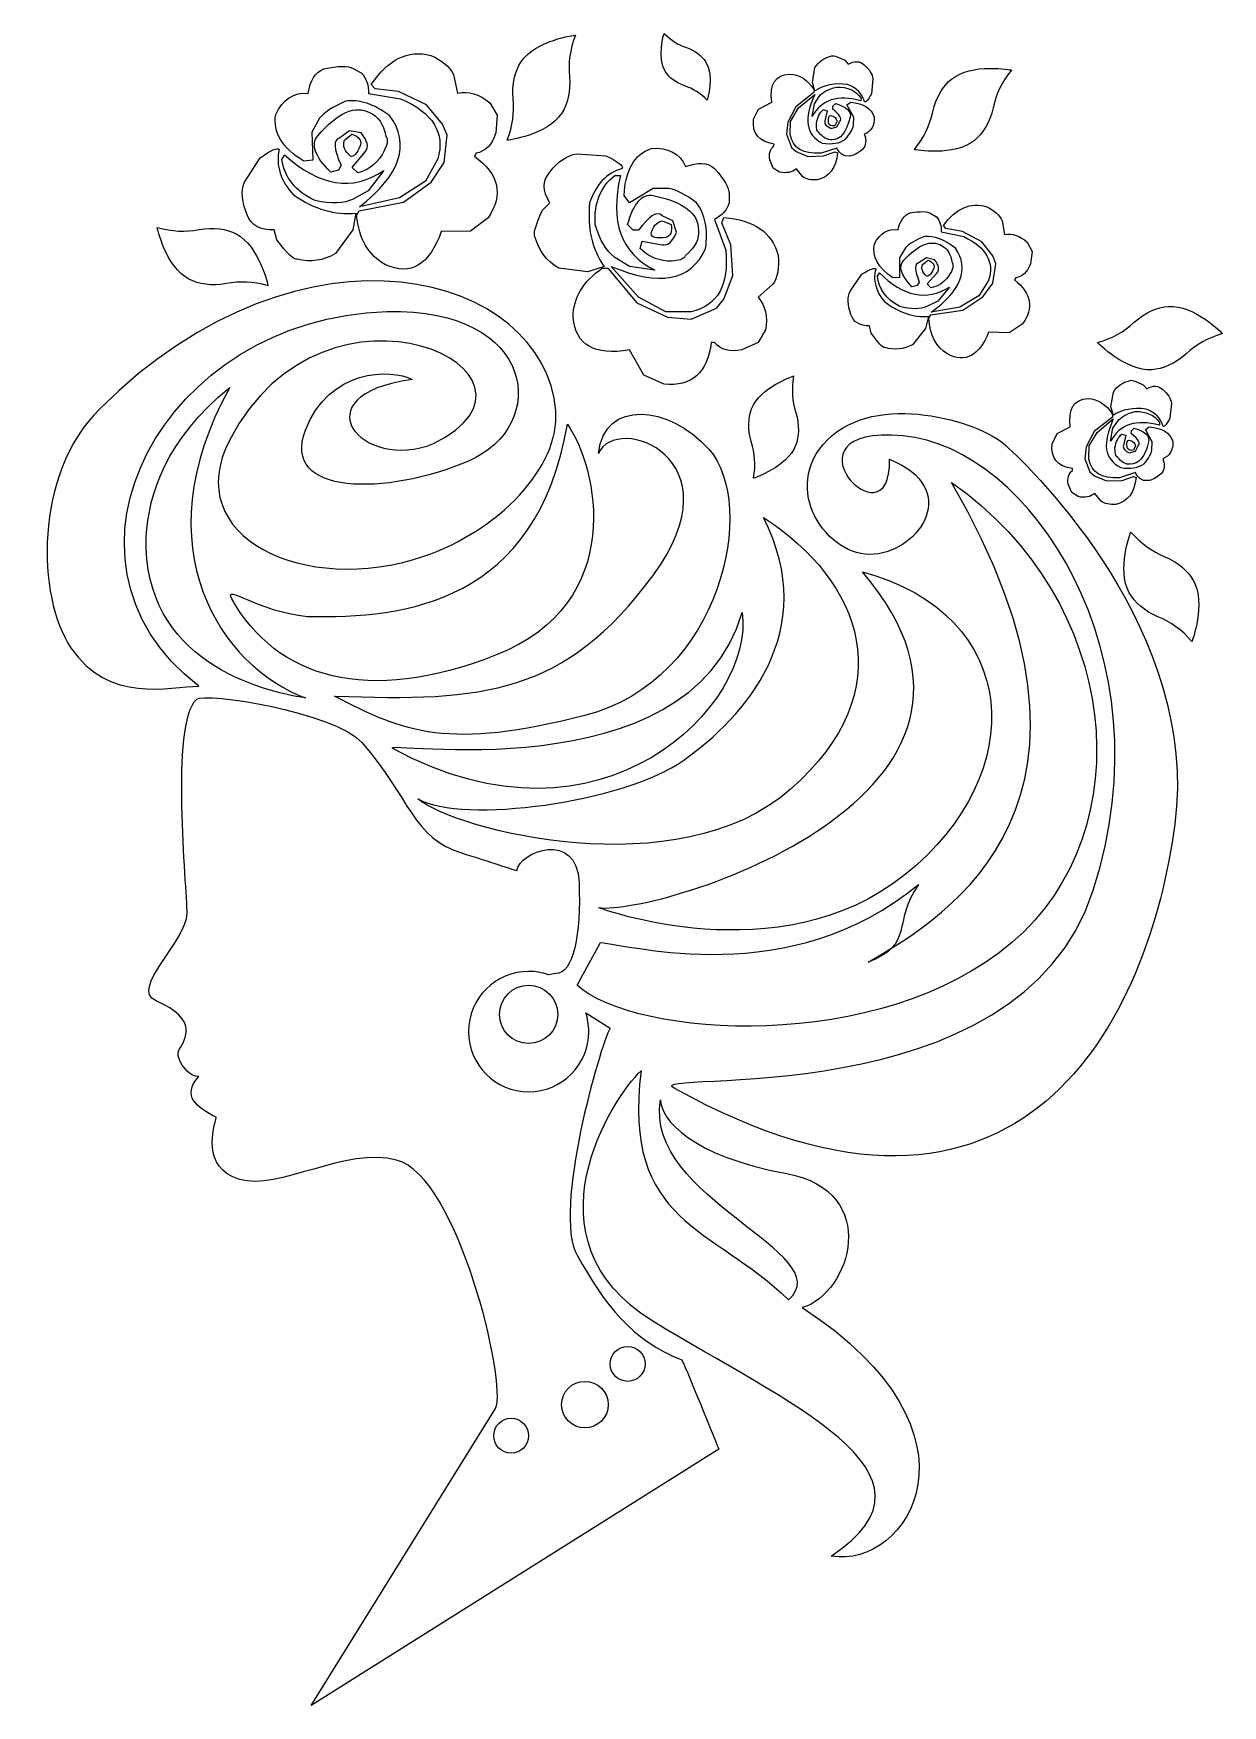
# Model space of a CAD drawing. Header units: centimetres. Extents: x -3.8 to 3.7, y -5.3 to 5.3.
import ezdxf

# ---------------------------------------------------------------- set-up
doc = ezdxf.new("R2010")
doc.units = ezdxf.units.CM
doc.header["$MEASUREMENT"] = 0
doc.layers.add('Camada 1', color=7, linetype='Continuous')

msp = doc.modelspace()

# ---------------------------------------------------------------- linework, layer by layer
at = {"layer": 'Camada 1'}
msp.add_ellipse((-0.6731, -0.91792), major_axis=(0, 0.18447), ratio=1, dxfattribs=at)
at = {"layer": 'Camada 1', "color": 7}
for centre, major_axis in [((-0.04598, -3.13124), (0, 0.11067)), ((-0.31652, -3.38947), (0, 0.14756)), ((-0.78378, -3.58624), (0, 0.11067))]:
    msp.add_ellipse(centre, major_axis=major_axis, ratio=1, dxfattribs=at)
at = {"layer": 'Camada 1'}
for points, knots in [([(0.44881, 5.11696), (0.42518, 5.15334), (0.3824, 5.18731), (0.32774, 5.20565), (0.32774, 5.20565), (0.27308, 5.22412), (0.23082, 5.25013), (0.18494, 5.29545), (0.18494, 5.29545), (0.18494, 5.29545), (0.13739, 5.14019), (0.19452, 5.05222), (0.19452, 5.05222), (0.21812, 5.01576), (0.26093, 4.98205), (0.31565, 4.96345), (0.31565, 4.96345), (0.37029, 4.94498), (0.41257, 4.91897), (0.45842, 4.8737), (0.45842, 4.8737), (0.45842, 4.8737), (0.50588, 5.02891), (0.44881, 5.11696)], [0, 0, 0, 0, 0.14285714, 0.14285714, 0.14285714, 0.14285714, 0.28571429, 0.28571429, 0.28571429, 0.28571429, 0.42857143, 0.42857143, 0.42857143, 0.42857143, 0.57142857, 0.57142857, 0.57142857, 0.57142857, 0.71428571, 0.71428571, 0.71428571, 0.71428571, 1, 1, 1, 1]), ([(-1.58052, 3.83045), (-1.41862, 3.75888), (-1.30096, 3.82913), (-1.22643, 4.04148), (-1.22643, 4.04148), (-1.22643, 4.04148), (-1.04183, 4.04415), (-1.04183, 4.04415), (-1.04183, 4.04415), (-1.04183, 4.04415), (-0.93002, 4.12778), (-0.93002, 4.12778), (-0.93002, 4.12778), (-0.83104, 4.27404), (-0.85972, 4.40406), (-1.01612, 4.51722), (-1.01612, 4.51722), (-1.01612, 4.51722), (-1.00562, 4.53616), (-1.00562, 4.53616), (-1.00562, 4.53616), (-0.94659, 4.54828), (-0.90468, 4.59133), (-0.88039, 4.66514), (-0.88039, 4.66514), (-0.88039, 4.66514), (-0.87198, 4.77706), (-0.87198, 4.77706), (-0.87198, 4.77706), (-0.87198, 4.77706), (-0.91923, 4.85694), (-0.91923, 4.85694), (-0.91923, 4.85694), (-0.98564, 4.9116), (-1.05356, 4.93147), (-1.12304, 4.91637), (-1.12304, 4.91637), (-1.12304, 4.91637), (-1.14836, 5.03617), (-1.14836, 5.03617), (-1.14836, 5.03617), (-1.1736, 5.08536), (-1.22149, 5.12547), (-1.29248, 5.15605), (-1.29248, 5.15605), (-1.43808, 5.19354), (-1.56413, 5.13179), (-1.66988, 4.97169), (-1.66988, 4.97169), (-1.66988, 4.97169), (-1.64638, 4.94534), (-1.64638, 4.94534), (-1.64638, 4.94534), (-1.64638, 4.94534), (-1.49734, 4.9274), (-1.49734, 4.9274), (-1.49734, 4.9274), (-1.49734, 4.9274), (-1.32073, 4.84294), (-1.32073, 4.84294), (-1.32073, 4.84294), (-1.32073, 4.84294), (-1.21826, 4.72113), (-1.21826, 4.72113), (-1.21826, 4.72113), (-1.21826, 4.72113), (-1.19, 4.65178), (-1.19, 4.65178), (-1.19, 4.65178), (-1.19, 4.65178), (-1.20767, 4.47848), (-1.20767, 4.47848), (-1.20767, 4.47848), (-1.20767, 4.47848), (-1.29025, 4.35357), (-1.29025, 4.35357), (-1.29025, 4.35357), (-1.29025, 4.35357), (-1.4649, 4.22742), (-1.4649, 4.22742), (-1.4649, 4.22742), (-1.4649, 4.22742), (-1.74589, 4.17294), (-1.74589, 4.17294), (-1.74589, 4.17294), (-1.74589, 4.17294), (-1.76282, 4.14243), (-1.76282, 4.14243), (-1.76282, 4.14243), (-1.74863, 3.99407), (-1.68762, 3.88988), (-1.58052, 3.83045)], [0, 0, 0, 0, 0.04166667, 0.04166667, 0.04166667, 0.04166667, 0.08333333, 0.08333333, 0.08333333, 0.08333333, 0.125, 0.125, 0.125, 0.125, 0.16666667, 0.16666667, 0.16666667, 0.16666667, 0.20833333, 0.20833333, 0.20833333, 0.20833333, 0.25, 0.25, 0.25, 0.25, 0.29166667, 0.29166667, 0.29166667, 0.29166667, 0.33333333, 0.33333333, 0.33333333, 0.33333333, 0.375, 0.375, 0.375, 0.375, 0.41666667, 0.41666667, 0.41666667, 0.41666667, 0.45833333, 0.45833333, 0.45833333, 0.45833333, 0.5, 0.5, 0.5, 0.5, 0.54166667, 0.54166667, 0.54166667, 0.54166667, 0.58333333, 0.58333333, 0.58333333, 0.58333333, 0.625, 0.625, 0.625, 0.625, 0.66666667, 0.66666667, 0.66666667, 0.66666667, 0.70833333, 0.70833333, 0.70833333, 0.70833333, 0.75, 0.75, 0.75, 0.75, 0.79166667, 0.79166667, 0.79166667, 0.79166667, 0.83333333, 0.83333333, 0.83333333, 0.83333333, 0.875, 0.875, 0.875, 0.875, 0.91666667, 0.91666667, 0.91666667, 0.91666667, 1, 1, 1, 1]), ([(-0.72133, 5.11421), (-0.75861, 5.05672), (-0.78009, 4.97308), (-0.77136, 4.88241), (-0.77136, 4.88241), (-0.76279, 4.79163), (-0.77308, 4.7139), (-0.80896, 4.61851), (-0.80896, 4.61851), (-0.80896, 4.61851), (-0.5543, 4.64989), (-0.46415, 4.78895), (-0.46415, 4.78895), (-0.42674, 4.84647), (-0.40565, 4.92997), (-0.41404, 5.02091), (-0.41404, 5.02091), (-0.42261, 5.11169), (-0.41232, 5.1894), (-0.3765, 5.28473), (-0.3765, 5.28473), (-0.37648, 5.28473), (-0.631, 5.25328), (-0.72133, 5.11421)], [0, 0, 0, 0, 0.14285714, 0.14285714, 0.14285714, 0.14285714, 0.28571429, 0.28571429, 0.28571429, 0.28571429, 0.42857143, 0.42857143, 0.42857143, 0.42857143, 0.57142857, 0.57142857, 0.57142857, 0.57142857, 0.71428571, 0.71428571, 0.71428571, 0.71428571, 1, 1, 1, 1]), ([(-1.74551, 4.19759), (-1.74551, 4.19759), (-1.49029, 4.25442), (-1.49029, 4.25442), (-1.49029, 4.25442), (-1.49029, 4.25442), (-1.32659, 4.36047), (-1.32659, 4.36047), (-1.32659, 4.36047), (-1.32659, 4.36047), (-1.24854, 4.50118), (-1.24854, 4.50118), (-1.24854, 4.50118), (-1.20004, 4.66662), (-1.27862, 4.7932), (-1.48399, 4.88194), (-1.48399, 4.88194), (-1.48399, 4.88194), (-1.6879, 4.91475), (-1.6879, 4.91475), (-1.6879, 4.91475), (-1.68562, 4.96719), (-1.701, 5.01066), (-1.73399, 5.04588), (-1.73399, 5.04588), (-1.73399, 5.04588), (-1.78491, 5.07407), (-1.78491, 5.07407), (-1.78491, 5.07407), (-1.81801, 5.09243), (-1.87966, 5.09145), (-1.96985, 5.07116), (-1.96985, 5.07116), (-2.02533, 5.04965), (-2.05854, 4.99792), (-2.06917, 4.91611), (-2.06917, 4.91611), (-2.16207, 4.92389), (-2.23025, 4.87941), (-2.27557, 4.78189), (-2.27557, 4.78189), (-2.29393, 4.66873), (-2.23461, 4.56996), (-2.09758, 4.48648), (-2.09758, 4.48648), (-2.09758, 4.48648), (-2.04064, 4.4932), (-2.04064, 4.4932), (-2.04064, 4.4932), (-2.04064, 4.4932), (-2.04765, 4.66917), (-2.04765, 4.66917), (-2.04765, 4.66917), (-2.04765, 4.66917), (-1.99809, 4.75847), (-1.99809, 4.75847), (-1.99809, 4.75847), (-1.96899, 4.79509), (-1.91403, 4.83115), (-1.834, 4.86565), (-1.834, 4.86565), (-1.74719, 4.87904), (-1.65448, 4.84903), (-1.55452, 4.77596), (-1.55452, 4.77596), (-1.41928, 4.59499), (-1.48307, 4.4024), (-1.74551, 4.19759)], [0, 0, 0, 0, 0.05555556, 0.05555556, 0.05555556, 0.05555556, 0.11111111, 0.11111111, 0.11111111, 0.11111111, 0.16666667, 0.16666667, 0.16666667, 0.16666667, 0.22222222, 0.22222222, 0.22222222, 0.22222222, 0.27777778, 0.27777778, 0.27777778, 0.27777778, 0.33333333, 0.33333333, 0.33333333, 0.33333333, 0.38888889, 0.38888889, 0.38888889, 0.38888889, 0.44444444, 0.44444444, 0.44444444, 0.44444444, 0.5, 0.5, 0.5, 0.5, 0.55555556, 0.55555556, 0.55555556, 0.55555556, 0.61111111, 0.61111111, 0.61111111, 0.61111111, 0.66666667, 0.66666667, 0.66666667, 0.66666667, 0.72222222, 0.72222222, 0.72222222, 0.72222222, 0.77777778, 0.77777778, 0.77777778, 0.77777778, 0.83333333, 0.83333333, 0.83333333, 0.83333333, 0.88888889, 0.88888889, 0.88888889, 0.88888889, 1, 1, 1, 1]), ([(1.45227, 5.09699), (1.42573, 5.12183), (1.3925, 5.12303), (1.35255, 5.10059), (1.35255, 5.10059), (1.35255, 5.10059), (1.33006, 5.1253), (1.33006, 5.1253), (1.33006, 5.1253), (1.27984, 5.15041), (1.25082, 5.15911), (1.24299, 5.15155), (1.24299, 5.15155), (1.19955, 5.14171), (1.16523, 5.11755), (1.14054, 5.07932), (1.14054, 5.07932), (1.14054, 5.07932), (1.12538, 4.98571), (1.12538, 4.98571), (1.12538, 4.98571), (1.12538, 4.98571), (1.1412, 4.93232), (1.1412, 4.93232), (1.1412, 4.93232), (1.19729, 4.96949), (1.26616, 4.98264), (1.34792, 4.97174), (1.34792, 4.97174), (1.40623, 4.9502), (1.44214, 4.91361), (1.45568, 4.86196), (1.45568, 4.86196), (1.46349, 4.85778), (1.47772, 4.875), (1.49867, 4.91347), (1.49867, 4.91347), (1.49867, 4.91347), (1.50801, 5.00711), (1.50801, 5.00711), (1.50801, 5.00711), (1.50511, 5.03841), (1.48653, 5.06849), (1.45227, 5.09699)], [0, 0, 0, 0, 0.08333333, 0.08333333, 0.08333333, 0.08333333, 0.16666667, 0.16666667, 0.16666667, 0.16666667, 0.25, 0.25, 0.25, 0.25, 0.33333333, 0.33333333, 0.33333333, 0.33333333, 0.41666667, 0.41666667, 0.41666667, 0.41666667, 0.5, 0.5, 0.5, 0.5, 0.58333333, 0.58333333, 0.58333333, 0.58333333, 0.66666667, 0.66666667, 0.66666667, 0.66666667, 0.75, 0.75, 0.75, 0.75, 0.83333333, 0.83333333, 0.83333333, 0.83333333, 1, 1, 1, 1]), ([(2.15231, 4.61793), (2.20525, 4.66143), (2.25103, 4.73464), (2.27016, 4.82372), (2.27016, 4.82372), (2.28947, 4.91283), (2.32281, 4.98379), (2.38589, 5.06386), (2.38589, 5.06386), (2.38589, 5.06386), (2.13369, 5.11104), (2.00566, 5.00578), (2.00566, 5.00578), (1.95258, 4.96228), (1.90721, 4.88907), (1.88768, 4.79988), (1.88768, 4.79988), (1.86837, 4.71077), (1.83503, 4.63981), (1.77203, 4.5598), (1.77203, 4.5598), (1.77202, 4.5598), (2.02414, 4.51273), (2.15231, 4.61793)], [0, 0, 0, 0, 0.14285714, 0.14285714, 0.14285714, 0.14285714, 0.28571429, 0.28571429, 0.28571429, 0.28571429, 0.42857143, 0.42857143, 0.42857143, 0.42857143, 0.57142857, 0.57142857, 0.57142857, 0.57142857, 0.71428571, 0.71428571, 0.71428571, 0.71428571, 1, 1, 1, 1]), ([(0.9802, 5.0382), (0.8899, 5.03328), (0.85256, 4.97406), (0.8678, 4.86008), (0.8678, 4.86008), (0.8678, 4.86008), (0.78438, 4.81611), (0.78438, 4.81611), (0.78438, 4.81611), (0.78438, 4.81611), (0.75282, 4.75211), (0.75282, 4.75211), (0.75282, 4.75211), (0.74163, 4.6626), (0.78481, 4.61), (0.88225, 4.59468), (0.88225, 4.59468), (0.88225, 4.59468), (0.88185, 4.58359), (0.88185, 4.58359), (0.88185, 4.58359), (0.85777, 4.56441), (0.84864, 4.53509), (0.85468, 4.49588), (0.85468, 4.49588), (0.85468, 4.49588), (0.87677, 4.44294), (0.87677, 4.44294), (0.87677, 4.44294), (0.87677, 4.44294), (0.91683, 4.41751), (0.91683, 4.41751), (0.91683, 4.41751), (0.95972, 4.40801), (0.99525, 4.41468), (1.0234, 4.43767), (1.0234, 4.43767), (1.0234, 4.43767), (1.06266, 4.38896), (1.06266, 4.38896), (1.06266, 4.38896), (1.08555, 4.37242), (1.11666, 4.36525), (1.15606, 4.36774), (1.15606, 4.36774), (1.23107, 4.38438), (1.27417, 4.44172), (1.28526, 4.53914), (1.28526, 4.53914), (1.28526, 4.53914), (1.26846, 4.5457), (1.26846, 4.5457), (1.26846, 4.5457), (1.26846, 4.5457), (1.19641, 4.51937), (1.19641, 4.51937), (1.19641, 4.51937), (1.19641, 4.51937), (1.0964, 4.51694), (1.0964, 4.51694), (1.0964, 4.51694), (1.0964, 4.51694), (1.02152, 4.54869), (1.02152, 4.54869), (1.02152, 4.54869), (1.02152, 4.54869), (0.99257, 4.57372), (0.99257, 4.57372), (0.99257, 4.57372), (0.99257, 4.57372), (0.96048, 4.65672), (0.96048, 4.65672), (0.96048, 4.65672), (0.96048, 4.65672), (0.96916, 4.73276), (0.96916, 4.73276), (0.96916, 4.73276), (0.96916, 4.73276), (1.01948, 4.83068), (1.01948, 4.83068), (1.01948, 4.83068), (1.01948, 4.83068), (1.13484, 4.92056), (1.13484, 4.92056), (1.13484, 4.92056), (1.13484, 4.92056), (1.13545, 4.93837), (1.13545, 4.93837), (1.13545, 4.93837), (1.09466, 5.00258), (1.04272, 5.03592), (0.9802, 5.0382)], [0, 0, 0, 0, 0.04166667, 0.04166667, 0.04166667, 0.04166667, 0.08333333, 0.08333333, 0.08333333, 0.08333333, 0.125, 0.125, 0.125, 0.125, 0.16666667, 0.16666667, 0.16666667, 0.16666667, 0.20833333, 0.20833333, 0.20833333, 0.20833333, 0.25, 0.25, 0.25, 0.25, 0.29166667, 0.29166667, 0.29166667, 0.29166667, 0.33333333, 0.33333333, 0.33333333, 0.33333333, 0.375, 0.375, 0.375, 0.375, 0.41666667, 0.41666667, 0.41666667, 0.41666667, 0.45833333, 0.45833333, 0.45833333, 0.45833333, 0.5, 0.5, 0.5, 0.5, 0.54166667, 0.54166667, 0.54166667, 0.54166667, 0.58333333, 0.58333333, 0.58333333, 0.58333333, 0.625, 0.625, 0.625, 0.625, 0.66666667, 0.66666667, 0.66666667, 0.66666667, 0.70833333, 0.70833333, 0.70833333, 0.70833333, 0.75, 0.75, 0.75, 0.75, 0.79166667, 0.79166667, 0.79166667, 0.79166667, 0.83333333, 0.83333333, 0.83333333, 0.83333333, 0.875, 0.875, 0.875, 0.875, 0.91666667, 0.91666667, 0.91666667, 0.91666667, 1, 1, 1, 1]), ([(1.14038, 4.90921), (1.14038, 4.90921), (1.0373, 4.8242), (1.0373, 4.8242), (1.0373, 4.8242), (1.0373, 4.8242), (0.98729, 4.738), (0.98729, 4.738), (0.98729, 4.738), (0.98729, 4.738), (0.98433, 4.65582), (0.98433, 4.65582), (0.98433, 4.65582), (1.00055, 4.56925), (1.06569, 4.52977), (1.17978, 4.53694), (1.17978, 4.53694), (1.17978, 4.53694), (1.28027, 4.56922), (1.28027, 4.56922), (1.28027, 4.56922), (1.29138, 4.54483), (1.30842, 4.52858), (1.33163, 4.52017), (1.33163, 4.52017), (1.33163, 4.52017), (1.36134, 4.51911), (1.36134, 4.51911), (1.36134, 4.51911), (1.38065, 4.51842), (1.40852, 4.53313), (1.4449, 4.56327), (1.4449, 4.56327), (1.46517, 4.58594), (1.46832, 4.61717), (1.45424, 4.65691), (1.45424, 4.65691), (1.49835, 4.6749), (1.51909, 4.71094), (1.51716, 4.76587), (1.51716, 4.76587), (1.4993, 4.82167), (1.4494, 4.85292), (1.36767, 4.85916), (1.36767, 4.85916), (1.36767, 4.85916), (1.3433, 4.84291), (1.3433, 4.84291), (1.3433, 4.84291), (1.3433, 4.84291), (1.38725, 4.76438), (1.38725, 4.76438), (1.38725, 4.76438), (1.38725, 4.76438), (1.38537, 4.7122), (1.38537, 4.7122), (1.38537, 4.7122), (1.38058, 4.68878), (1.36389, 4.65965), (1.33544, 4.62536), (1.33544, 4.62536), (1.29898, 4.59917), (1.24982, 4.59133), (1.18735, 4.60147), (1.18735, 4.60147), (1.08387, 4.65262), (1.06831, 4.75512), (1.14038, 4.90921)], [0, 0, 0, 0, 0.05555556, 0.05555556, 0.05555556, 0.05555556, 0.11111111, 0.11111111, 0.11111111, 0.11111111, 0.16666667, 0.16666667, 0.16666667, 0.16666667, 0.22222222, 0.22222222, 0.22222222, 0.22222222, 0.27777778, 0.27777778, 0.27777778, 0.27777778, 0.33333333, 0.33333333, 0.33333333, 0.33333333, 0.38888889, 0.38888889, 0.38888889, 0.38888889, 0.44444444, 0.44444444, 0.44444444, 0.44444444, 0.5, 0.5, 0.5, 0.5, 0.55555556, 0.55555556, 0.55555556, 0.55555556, 0.61111111, 0.61111111, 0.61111111, 0.61111111, 0.66666667, 0.66666667, 0.66666667, 0.66666667, 0.72222222, 0.72222222, 0.72222222, 0.72222222, 0.77777778, 0.77777778, 0.77777778, 0.77777778, 0.83333333, 0.83333333, 0.83333333, 0.83333333, 0.88888889, 0.88888889, 0.88888889, 0.88888889, 1, 1, 1, 1]), ([(1.2772, 4.95618), (1.22529, 4.94274), (1.18938, 4.92266), (1.16904, 4.89607), (1.16904, 4.89607), (1.16904, 4.89607), (1.13827, 4.85032), (1.13827, 4.85032), (1.13827, 4.85032), (1.13827, 4.85032), (1.12332, 4.76856), (1.12332, 4.76856), (1.12332, 4.76856), (1.18195, 4.87606), (1.28498, 4.90921), (1.43296, 4.86881), (1.43296, 4.86881), (1.43296, 4.86881), (1.4336, 4.88654), (1.4336, 4.88654), (1.4336, 4.88654), (1.39994, 4.93451), (1.34773, 4.95789), (1.2772, 4.95618)], [0, 0, 0, 0, 0.14285714, 0.14285714, 0.14285714, 0.14285714, 0.28571429, 0.28571429, 0.28571429, 0.28571429, 0.42857143, 0.42857143, 0.42857143, 0.42857143, 0.57142857, 0.57142857, 0.57142857, 0.57142857, 0.71428571, 0.71428571, 0.71428571, 0.71428571, 1, 1, 1, 1]), ([(-1.92646, 4.41613), (-1.92646, 4.41613), (-1.87862, 4.42994), (-1.87862, 4.42994), (-1.87862, 4.42994), (-1.87862, 4.42994), (-1.86169, 4.46047), (-1.86169, 4.46047), (-1.86169, 4.46047), (-1.90926, 4.56535), (-1.91207, 4.62329), (-1.86981, 4.63523), (-1.86981, 4.63523), (-1.86981, 4.63523), (-1.80702, 4.67889), (-1.80702, 4.67889), (-1.80702, 4.67889), (-1.80702, 4.67889), (-1.73482, 4.66518), (-1.73482, 4.66518), (-1.73482, 4.66518), (-1.69272, 4.61546), (-1.68365, 4.5757), (-1.70894, 4.54599), (-1.70894, 4.54599), (-1.70894, 4.54599), (-1.79088, 4.44667), (-1.79088, 4.44667), (-1.79088, 4.44667), (-1.79088, 4.44667), (-1.75558, 4.41354), (-1.75558, 4.41354), (-1.75558, 4.41354), (-1.69724, 4.42563), (-1.64533, 4.46312), (-1.60133, 4.52617), (-1.60133, 4.52617), (-1.56802, 4.58618), (-1.56027, 4.62494), (-1.57704, 4.64306), (-1.57704, 4.64306), (-1.59368, 4.72241), (-1.62721, 4.77215), (-1.67753, 4.79242), (-1.67753, 4.79242), (-1.77135, 4.84446), (-1.88144, 4.79597), (-2.00834, 4.6474), (-2.00834, 4.6474), (-2.05526, 4.59446), (-2.02795, 4.51731), (-1.92646, 4.41613)], [0, 0, 0, 0, 0.07142857, 0.07142857, 0.07142857, 0.07142857, 0.14285714, 0.14285714, 0.14285714, 0.14285714, 0.21428571, 0.21428571, 0.21428571, 0.21428571, 0.28571429, 0.28571429, 0.28571429, 0.28571429, 0.35714286, 0.35714286, 0.35714286, 0.35714286, 0.42857143, 0.42857143, 0.42857143, 0.42857143, 0.5, 0.5, 0.5, 0.5, 0.57142857, 0.57142857, 0.57142857, 0.57142857, 0.64285714, 0.64285714, 0.64285714, 0.64285714, 0.71428571, 0.71428571, 0.71428571, 0.71428571, 0.78571429, 0.78571429, 0.78571429, 0.78571429, 0.85714286, 0.85714286, 0.85714286, 0.85714286, 1, 1, 1, 1]), ([(1.27344, 4.85156), (1.27344, 4.85156), (1.25487, 4.83418), (1.25487, 4.83418), (1.25487, 4.83418), (1.25487, 4.83418), (1.25423, 4.81637), (1.25423, 4.81637), (1.25423, 4.81637), (1.30019, 4.77962), (1.3149, 4.75388), (1.29842, 4.73864), (1.29842, 4.73864), (1.29842, 4.73864), (1.27993, 4.70419), (1.27993, 4.70419), (1.27993, 4.70419), (1.27993, 4.70419), (1.24387, 4.69371), (1.24387, 4.69371), (1.24387, 4.69371), (1.2132, 4.7066), (1.19987, 4.7226), (1.2045, 4.74202), (1.2045, 4.74202), (1.2045, 4.74202), (1.21881, 4.80621), (1.21881, 4.80621), (1.21881, 4.80621), (1.21881, 4.80621), (1.19508, 4.81312), (1.19508, 4.81312), (1.19508, 4.81312), (1.17132, 4.79412), (1.15634, 4.76499), (1.15089, 4.7261), (1.15089, 4.7261), (1.14962, 4.69104), (1.15507, 4.6716), (1.1669, 4.6672), (1.1669, 4.6672), (1.19286, 4.63492), (1.21963, 4.62002), (1.24728, 4.62246), (1.24728, 4.62246), (1.30202, 4.62048), (1.34097, 4.66807), (1.36433, 4.76515), (1.36433, 4.76515), (1.3734, 4.80018), (1.34308, 4.82899), (1.27344, 4.85156)], [0, 0, 0, 0, 0.07142857, 0.07142857, 0.07142857, 0.07142857, 0.14285714, 0.14285714, 0.14285714, 0.14285714, 0.21428571, 0.21428571, 0.21428571, 0.21428571, 0.28571429, 0.28571429, 0.28571429, 0.28571429, 0.35714286, 0.35714286, 0.35714286, 0.35714286, 0.42857143, 0.42857143, 0.42857143, 0.42857143, 0.5, 0.5, 0.5, 0.5, 0.57142857, 0.57142857, 0.57142857, 0.57142857, 0.64285714, 0.64285714, 0.64285714, 0.64285714, 0.71428571, 0.71428571, 0.71428571, 0.71428571, 0.78571429, 0.78571429, 0.78571429, 0.78571429, 0.85714286, 0.85714286, 0.85714286, 0.85714286, 1, 1, 1, 1]), ([(1.24063, 4.77581), (1.22925, 4.77623), (1.22507, 4.76054), (1.22777, 4.7293), (1.22777, 4.7293), (1.23113, 4.71364), (1.24484, 4.70739), (1.26833, 4.71049), (1.26833, 4.71049), (1.26833, 4.71049), (1.28114, 4.73925), (1.28114, 4.73925), (1.28114, 4.73925), (1.27783, 4.75866), (1.26426, 4.77073), (1.24063, 4.77581)], [0, 0, 0, 0, 0.2, 0.2, 0.2, 0.2, 0.4, 0.4, 0.4, 0.4, 0.6, 0.6, 0.6, 0.6, 1, 1, 1, 1]), ([(-2.45618, 4.14668), (-2.43194, 4.07979), (-2.37503, 4.04823), (-2.28547, 4.05196), (-2.28547, 4.05196), (-2.28547, 4.05196), (-2.26814, 3.98891), (-2.26814, 3.98891), (-2.26814, 3.98891), (-2.20281, 3.90057), (-2.1599, 3.85963), (-2.13953, 3.86591), (-2.13953, 3.86591), (-2.0551, 3.84456), (-1.97372, 3.85625), (-1.89677, 3.90105), (-1.89677, 3.90105), (-1.89677, 3.90105), (-1.78723, 4.05091), (-1.78723, 4.05091), (-1.78723, 4.05091), (-1.78723, 4.05091), (-1.76744, 4.15809), (-1.76744, 4.15809), (-1.76744, 4.15809), (-1.89828, 4.14298), (-2.03004, 4.18108), (-2.16299, 4.27271), (-2.16299, 4.27271), (-2.24557, 4.36201), (-2.27573, 4.45768), (-2.25361, 4.55976), (-2.25361, 4.55976), (-2.26351, 4.57405), (-2.30362, 4.55661), (-2.37429, 4.50809), (-2.37429, 4.50809), (-2.37429, 4.50809), (-2.47361, 4.35304), (-2.47361, 4.35304), (-2.47361, 4.35304), (-2.49637, 4.29575), (-2.49068, 4.22675), (-2.45618, 4.14668)], [0, 0, 0, 0, 0.08333333, 0.08333333, 0.08333333, 0.08333333, 0.16666667, 0.16666667, 0.16666667, 0.16666667, 0.25, 0.25, 0.25, 0.25, 0.33333333, 0.33333333, 0.33333333, 0.33333333, 0.41666667, 0.41666667, 0.41666667, 0.41666667, 0.5, 0.5, 0.5, 0.5, 0.58333333, 0.58333333, 0.58333333, 0.58333333, 0.66666667, 0.66666667, 0.66666667, 0.66666667, 0.75, 0.75, 0.75, 0.75, 0.83333333, 0.83333333, 0.83333333, 0.83333333, 1, 1, 1, 1]), ([(-1.80208, 4.51919), (-1.78261, 4.50839), (-1.76139, 4.532), (-1.73837, 4.58893), (-1.73837, 4.58893), (-1.73035, 4.61922), (-1.74872, 4.64224), (-1.79245, 4.65772), (-1.79245, 4.65772), (-1.79245, 4.65772), (-1.84037, 4.61891), (-1.84037, 4.61891), (-1.84037, 4.61891), (-1.85171, 4.58213), (-1.83877, 4.54901), (-1.80208, 4.51919)], [0, 0, 0, 0, 0.2, 0.2, 0.2, 0.2, 0.4, 0.4, 0.4, 0.4, 0.6, 0.6, 0.6, 0.6, 1, 1, 1, 1]), ([(-0.14967, 3.82024), (-0.14967, 3.82024), (0.02387, 3.62463), (0.02387, 3.62463), (0.02387, 3.62463), (0.02387, 3.62463), (0.19601, 3.53295), (0.19601, 3.53295), (0.19601, 3.53295), (0.19601, 3.53295), (0.35692, 3.53295), (0.35692, 3.53295), (0.35692, 3.53295), (0.52512, 3.57081), (0.59769, 3.70093), (0.57562, 3.92358), (0.57562, 3.92358), (0.57562, 3.92358), (0.5054, 4.11781), (0.5054, 4.11781), (0.5054, 4.11781), (0.55234, 4.14128), (0.58292, 4.17578), (0.59769, 4.22174), (0.59769, 4.22174), (0.59769, 4.22174), (0.59769, 4.27992), (0.59769, 4.27992), (0.59769, 4.27992), (0.59769, 4.31778), (0.56692, 4.37123), (0.5054, 4.44023), (0.5054, 4.44023), (0.45965, 4.47828), (0.39835, 4.48222), (0.32165, 4.45187), (0.32165, 4.45187), (0.28339, 4.53685), (0.21142, 4.5749), (0.10414, 4.56723), (0.10414, 4.56723), (-0.0037, 4.52839), (-0.0613, 4.42859), (-0.06781, 4.2683), (-0.06781, 4.2683), (-0.06781, 4.2683), (-0.03429, 4.22176), (-0.03429, 4.22176), (-0.03429, 4.22176), (-0.03429, 4.22176), (0.11621, 4.31325), (0.11621, 4.31325), (0.11621, 4.31325), (0.11621, 4.31325), (0.21831, 4.31326), (0.21831, 4.31326), (0.21831, 4.31326), (0.26445, 4.30556), (0.32264, 4.275), (0.39167, 4.22177), (0.39167, 4.22177), (0.44549, 4.15234), (0.46422, 4.05672), (0.44885, 3.93388), (0.44885, 3.93388), (0.35613, 3.72777), (0.15679, 3.69009), (-0.14967, 3.82024)], [0, 0, 0, 0, 0.05555556, 0.05555556, 0.05555556, 0.05555556, 0.11111111, 0.11111111, 0.11111111, 0.11111111, 0.16666667, 0.16666667, 0.16666667, 0.16666667, 0.22222222, 0.22222222, 0.22222222, 0.22222222, 0.27777778, 0.27777778, 0.27777778, 0.27777778, 0.33333333, 0.33333333, 0.33333333, 0.33333333, 0.38888889, 0.38888889, 0.38888889, 0.38888889, 0.44444444, 0.44444444, 0.44444444, 0.44444444, 0.5, 0.5, 0.5, 0.5, 0.55555556, 0.55555556, 0.55555556, 0.55555556, 0.61111111, 0.61111111, 0.61111111, 0.61111111, 0.66666667, 0.66666667, 0.66666667, 0.66666667, 0.72222222, 0.72222222, 0.72222222, 0.72222222, 0.77777778, 0.77777778, 0.77777778, 0.77777778, 0.83333333, 0.83333333, 0.83333333, 0.83333333, 0.88888889, 0.88888889, 0.88888889, 0.88888889, 1, 1, 1, 1]), ([(-2.02586, 4.23698), (-1.92336, 4.21438), (-1.84293, 4.21753), (-1.78387, 4.24592), (-1.78387, 4.24592), (-1.78387, 4.24592), (-1.6896, 4.29844), (-1.6896, 4.29844), (-1.6896, 4.29844), (-1.6896, 4.29844), (-1.59099, 4.42777), (-1.59099, 4.42777), (-1.59099, 4.42777), (-1.78863, 4.29228), (-1.99779, 4.3258), (-2.22001, 4.5276), (-2.22001, 4.5276), (-2.22001, 4.5276), (-2.23686, 4.49725), (-2.23686, 4.49725), (-2.23686, 4.49725), (-2.22073, 4.38364), (-2.15043, 4.2966), (-2.02586, 4.23698)], [0, 0, 0, 0, 0.14285714, 0.14285714, 0.14285714, 0.14285714, 0.28571429, 0.28571429, 0.28571429, 0.28571429, 0.42857143, 0.42857143, 0.42857143, 0.42857143, 0.57142857, 0.57142857, 0.57142857, 0.57142857, 0.71428571, 0.71428571, 0.71428571, 0.71428571, 1, 1, 1, 1]), ([(-0.53893, 4.41693), (-0.58566, 4.3633), (-0.58566, 4.29821), (-0.53893, 4.22172), (-0.53893, 4.22172), (-0.53893, 4.22172), (-0.58566, 4.17597), (-0.58566, 4.17597), (-0.58566, 4.17597), (-0.63122, 4.07598), (-0.6462, 4.01862), (-0.63082, 4.00383), (-0.63082, 4.00383), (-0.60854, 3.91961), (-0.55885, 3.85416), (-0.48234, 3.80862), (-0.48234, 3.80862), (-0.48234, 3.80862), (-0.29816, 3.78555), (-0.29816, 3.78555), (-0.29816, 3.78555), (-0.29816, 3.78555), (-0.19484, 3.82026), (-0.19484, 3.82026), (-0.19484, 3.82026), (-0.27154, 3.92734), (-0.3021, 4.06103), (-0.28652, 4.22174), (-0.28652, 4.22174), (-0.24847, 4.33728), (-0.17947, 4.41007), (-0.07946, 4.44023), (-0.07946, 4.44023), (-0.07179, 4.45581), (-0.10647, 4.48243), (-0.1832, 4.52069), (-0.1832, 4.52069), (-0.1832, 4.52069), (-0.36698, 4.53233), (-0.36698, 4.53233), (-0.36698, 4.53233), (-0.4281, 4.5244), (-0.48567, 4.48596), (-0.53893, 4.41693)], [0, 0, 0, 0, 0.08333333, 0.08333333, 0.08333333, 0.08333333, 0.16666667, 0.16666667, 0.16666667, 0.16666667, 0.25, 0.25, 0.25, 0.25, 0.33333333, 0.33333333, 0.33333333, 0.33333333, 0.41666667, 0.41666667, 0.41666667, 0.41666667, 0.5, 0.5, 0.5, 0.5, 0.58333333, 0.58333333, 0.58333333, 0.58333333, 0.66666667, 0.66666667, 0.66666667, 0.66666667, 0.75, 0.75, 0.75, 0.75, 0.83333333, 0.83333333, 0.83333333, 0.83333333, 1, 1, 1, 1]), ([(-0.25122, 4.08448), (-0.22124, 3.98391), (-0.17946, 3.91509), (-0.12602, 3.87723), (-0.12602, 3.87723), (-0.12602, 3.87723), (-0.03434, 3.82024), (-0.03434, 3.82024), (-0.03434, 3.82024), (-0.03434, 3.82024), (0.12658, 3.79677), (0.12658, 3.79677), (0.12658, 3.79677), (-0.08779, 3.90385), (-0.15994, 4.103), (-0.0913, 4.39526), (-0.0913, 4.39526), (-0.0913, 4.39526), (-0.12602, 4.39526), (-0.12602, 4.39526), (-0.12602, 4.39526), (-0.21751, 4.32602), (-0.2595, 4.2223), (-0.25122, 4.08448)], [0, 0, 0, 0, 0.14285714, 0.14285714, 0.14285714, 0.14285714, 0.28571429, 0.28571429, 0.28571429, 0.28571429, 0.42857143, 0.42857143, 0.42857143, 0.42857143, 0.57142857, 0.57142857, 0.57142857, 0.57142857, 0.71428571, 0.71428571, 0.71428571, 0.71428571, 1, 1, 1, 1]), ([(-0.04633, 4.08448), (-0.04633, 4.08448), (-0.01103, 4.04937), (-0.01103, 4.04937), (-0.01103, 4.04937), (-0.01103, 4.04937), (0.02387, 4.04937), (0.02387, 4.04937), (0.02387, 4.04937), (0.0925, 4.14184), (0.14179, 4.1724), (0.17275, 4.14126), (0.17275, 4.14126), (0.17275, 4.14126), (0.24138, 4.10755), (0.24138, 4.10755), (0.24138, 4.10755), (0.24138, 4.10755), (0.26443, 4.03775), (0.26443, 4.03775), (0.26443, 4.03775), (0.24138, 3.97682), (0.21098, 3.94959), (0.17275, 3.95729), (0.17275, 3.95729), (0.17275, 3.95729), (0.04615, 3.98076), (0.04615, 3.98076), (0.04615, 3.98076), (0.04615, 3.98076), (0.03432, 3.93382), (0.03432, 3.93382), (0.03432, 3.93382), (0.07319, 3.88866), (0.13116, 3.86146), (0.20765, 3.85357), (0.20765, 3.85357), (0.27628, 3.85357), (0.31396, 3.86561), (0.32166, 3.88905), (0.32166, 3.88905), (0.38296, 3.9421), (0.41022, 3.99554), (0.4035, 4.04939), (0.4035, 4.04939), (0.4035, 4.15665), (0.30767, 4.22941), (0.11622, 4.26828), (0.11622, 4.26828), (0.04712, 4.28363), (-0.00709, 4.2223), (-0.04633, 4.08448)], [0, 0, 0, 0, 0.07142857, 0.07142857, 0.07142857, 0.07142857, 0.14285714, 0.14285714, 0.14285714, 0.14285714, 0.21428571, 0.21428571, 0.21428571, 0.21428571, 0.28571429, 0.28571429, 0.28571429, 0.28571429, 0.35714286, 0.35714286, 0.35714286, 0.35714286, 0.42857143, 0.42857143, 0.42857143, 0.42857143, 0.5, 0.5, 0.5, 0.5, 0.57142857, 0.57142857, 0.57142857, 0.57142857, 0.64285714, 0.64285714, 0.64285714, 0.64285714, 0.71428571, 0.71428571, 0.71428571, 0.71428571, 0.78571429, 0.78571429, 0.78571429, 0.78571429, 0.85714286, 0.85714286, 0.85714286, 0.85714286, 1, 1, 1, 1]), ([(-2.76352, 1.16017), (-2.94603, 1.16014), (-3.33468, 1.04584), (-3.57508, 1.4061), (-3.57508, 1.4061), (-3.7882, 1.72545), (-3.81088, 2.5023), (-3.39064, 2.91856), (-3.39064, 2.91856), (-2.08719, 4.20968), (-0.56896, 3.76748), (-0.50096, 2.90626), (-0.50096, 2.90626), (-0.47262, 2.54725), (-0.86611, 2.14376), (-1.33712, 1.98403), (-1.33712, 1.98403), (-2.09219, 1.72799), (-2.88647, 2.10698), (-2.56677, 2.72182), (-2.56677, 2.72182), (-1.95669, 3.89504), (-0.378, 3.13991), (-1.27566, 2.69724), (-1.27566, 2.69724), (-1.73064, 2.5128), (-2.13643, 3.00466), (-1.41092, 3.10301), (-1.41092, 3.10301), (-1.54618, 3.17678), (-1.93993, 3.16855), (-2.08722, 2.78331), (-2.08722, 2.78331), (-2.24708, 2.36524), (-1.57075, 2.36524), (-1.05431, 2.58657), (-1.05431, 2.58657), (-0.53787, 2.8079), (-0.6178, 3.55825), (-1.57078, 3.53341), (-1.57078, 3.53341), (-2.98484, 3.4965), (-3.8087, 1.97173), (-2.76352, 1.16017)], [0, 0, 0, 0, 0.08333333, 0.08333333, 0.08333333, 0.08333333, 0.16666667, 0.16666667, 0.16666667, 0.16666667, 0.25, 0.25, 0.25, 0.25, 0.33333333, 0.33333333, 0.33333333, 0.33333333, 0.41666667, 0.41666667, 0.41666667, 0.41666667, 0.5, 0.5, 0.5, 0.5, 0.58333333, 0.58333333, 0.58333333, 0.58333333, 0.66666667, 0.66666667, 0.66666667, 0.66666667, 0.75, 0.75, 0.75, 0.75, 0.83333333, 0.83333333, 0.83333333, 0.83333333, 1, 1, 1, 1]), ([(1.87693, 3.53002), (1.87693, 3.53002), (2.06039, 3.56246), (2.06039, 3.56246), (2.06039, 3.56246), (2.06039, 3.56246), (2.18025, 3.63281), (2.18025, 3.63281), (2.18025, 3.63281), (2.18025, 3.63281), (2.24023, 3.73049), (2.24023, 3.73049), (2.24023, 3.73049), (2.27997, 3.84672), (2.22798, 3.9393), (2.08458, 4.00891), (2.08458, 4.00891), (2.08458, 4.00891), (1.94049, 4.03868), (1.94049, 4.03868), (1.94049, 4.03868), (1.94374, 4.07593), (1.93419, 4.10737), (1.91181, 4.13348), (1.91181, 4.13348), (1.91181, 4.13348), (1.87649, 4.15518), (1.87649, 4.15518), (1.87649, 4.15518), (1.8535, 4.16928), (1.80958, 4.17055), (1.74475, 4.15891), (1.74475, 4.15891), (1.70459, 4.14534), (1.67932, 4.10957), (1.66918, 4.05167), (1.66918, 4.05167), (1.60333, 4.06014), (1.55337, 4.03061), (1.51805, 3.96261), (1.51805, 3.96261), (1.50143, 3.88265), (1.54054, 3.81047), (1.63547, 3.74676), (1.63547, 3.74676), (1.63547, 3.74676), (1.67622, 3.74975), (1.67622, 3.74975), (1.67622, 3.74975), (1.67622, 3.74975), (1.67678, 3.87522), (1.67678, 3.87522), (1.67678, 3.87522), (1.67678, 3.87522), (1.71483, 3.93721), (1.71483, 3.93721), (1.71483, 3.93721), (1.73671, 3.96237), (1.77698, 3.98629), (1.83503, 4.00833), (1.83503, 4.00833), (1.89723, 4.01513), (1.96229, 3.99087), (2.03114, 3.93573), (2.03114, 3.93573), (2.12164, 3.80264), (2.07018, 3.66757), (1.87693, 3.53002)], [0, 0, 0, 0, 0.05555556, 0.05555556, 0.05555556, 0.05555556, 0.11111111, 0.11111111, 0.11111111, 0.11111111, 0.16666667, 0.16666667, 0.16666667, 0.16666667, 0.22222222, 0.22222222, 0.22222222, 0.22222222, 0.27777778, 0.27777778, 0.27777778, 0.27777778, 0.33333333, 0.33333333, 0.33333333, 0.33333333, 0.38888889, 0.38888889, 0.38888889, 0.38888889, 0.44444444, 0.44444444, 0.44444444, 0.44444444, 0.5, 0.5, 0.5, 0.5, 0.55555556, 0.55555556, 0.55555556, 0.55555556, 0.61111111, 0.61111111, 0.61111111, 0.61111111, 0.66666667, 0.66666667, 0.66666667, 0.66666667, 0.72222222, 0.72222222, 0.72222222, 0.72222222, 0.77777778, 0.77777778, 0.77777778, 0.77777778, 0.83333333, 0.83333333, 0.83333333, 0.83333333, 0.88888889, 0.88888889, 0.88888889, 0.88888889, 1, 1, 1, 1]), ([(1.98284, 3.26356), (2.09584, 3.20752), (2.18181, 3.2538), (2.2415, 3.40263), (2.2415, 3.40263), (2.2415, 3.40263), (2.37297, 3.39871), (2.37297, 3.39871), (2.37297, 3.39871), (2.37297, 3.39871), (2.45518, 3.45475), (2.45518, 3.45475), (2.45518, 3.45475), (2.53022, 3.55574), (2.51392, 3.64919), (2.40613, 3.73465), (2.40613, 3.73465), (2.40613, 3.73465), (2.41423, 3.74783), (2.41423, 3.74783), (2.41423, 3.74783), (2.45664, 3.7546), (2.48781, 3.78392), (2.50739, 3.8357), (2.50739, 3.8357), (2.50739, 3.8357), (2.51692, 3.9151), (2.51692, 3.9151), (2.51692, 3.9151), (2.51692, 3.9151), (2.4858, 3.97344), (2.4858, 3.97344), (2.4858, 3.97344), (2.44021, 4.01442), (2.39253, 4.03072), (2.34258, 4.02215), (2.34258, 4.02215), (2.34258, 4.02215), (2.32832, 4.10822), (2.32832, 4.10822), (2.32832, 4.10822), (2.31189, 4.14402), (2.27911, 4.17407), (2.22952, 4.19807), (2.22952, 4.19807), (2.12705, 4.22934), (2.0354, 4.18934), (1.95509, 4.07872), (1.95509, 4.07872), (1.95509, 4.07872), (1.97099, 4.05922), (1.97099, 4.05922), (1.97099, 4.05922), (1.97099, 4.05922), (2.07651, 4.04176), (2.07651, 4.04176), (2.07651, 4.04176), (2.07651, 4.04176), (2.19954, 3.97609), (2.19954, 3.97609), (2.19954, 3.97609), (2.19954, 3.97609), (2.26865, 3.88618), (2.26865, 3.88618), (2.26865, 3.88618), (2.26865, 3.88618), (2.28659, 3.83594), (2.28659, 3.83594), (2.28659, 3.83594), (2.28659, 3.83594), (2.26855, 3.71315), (2.26855, 3.71315), (2.26855, 3.71315), (2.26855, 3.71315), (2.20584, 3.62682), (2.20584, 3.62682), (2.20584, 3.62682), (2.20584, 3.62682), (2.07757, 3.54252), (2.07757, 3.54252), (2.07757, 3.54252), (2.07757, 3.54252), (1.87585, 3.51257), (1.87585, 3.51257), (1.87585, 3.51257), (1.87585, 3.51257), (1.86286, 3.49138), (1.86286, 3.49138), (1.86286, 3.49138), (1.86833, 3.38529), (1.90852, 3.3092), (1.98284, 3.26356)], [0, 0, 0, 0, 0.04166667, 0.04166667, 0.04166667, 0.04166667, 0.08333333, 0.08333333, 0.08333333, 0.08333333, 0.125, 0.125, 0.125, 0.125, 0.16666667, 0.16666667, 0.16666667, 0.16666667, 0.20833333, 0.20833333, 0.20833333, 0.20833333, 0.25, 0.25, 0.25, 0.25, 0.29166667, 0.29166667, 0.29166667, 0.29166667, 0.33333333, 0.33333333, 0.33333333, 0.33333333, 0.375, 0.375, 0.375, 0.375, 0.41666667, 0.41666667, 0.41666667, 0.41666667, 0.45833333, 0.45833333, 0.45833333, 0.45833333, 0.5, 0.5, 0.5, 0.5, 0.54166667, 0.54166667, 0.54166667, 0.54166667, 0.58333333, 0.58333333, 0.58333333, 0.58333333, 0.625, 0.625, 0.625, 0.625, 0.66666667, 0.66666667, 0.66666667, 0.66666667, 0.70833333, 0.70833333, 0.70833333, 0.70833333, 0.75, 0.75, 0.75, 0.75, 0.79166667, 0.79166667, 0.79166667, 0.79166667, 0.83333333, 0.83333333, 0.83333333, 0.83333333, 0.875, 0.875, 0.875, 0.875, 0.91666667, 0.91666667, 0.91666667, 0.91666667, 1, 1, 1, 1]), ([(-2.8257, 3.73907), (-2.765, 3.70724), (-2.67973, 3.69359), (-2.59027, 3.71068), (-2.59027, 3.71068), (-2.50066, 3.72756), (-2.42231, 3.72452), (-2.32402, 3.69758), (-2.32402, 3.69758), (-2.32402, 3.69758), (-2.37876, 3.94825), (-2.52558, 4.02519), (-2.52558, 4.02519), (-2.5863, 4.05715), (-2.67139, 4.07041), (-2.76114, 4.05369), (-2.76114, 4.05369), (-2.85075, 4.03678), (-2.9291, 4.03985), (-3.02731, 4.06671), (-3.02731, 4.06671), (-3.02731, 4.0667), (-2.97251, 3.81616), (-2.8257, 3.73907)], [0, 0, 0, 0, 0.14285714, 0.14285714, 0.14285714, 0.14285714, 0.28571429, 0.28571429, 0.28571429, 0.28571429, 0.42857143, 0.42857143, 0.42857143, 0.42857143, 0.57142857, 0.57142857, 0.57142857, 0.57142857, 0.71428571, 0.71428571, 0.71428571, 0.71428571, 1, 1, 1, 1]), ([(-0.39063, 3.49782), (-0.37465, 3.32153), (-0.25614, 3.25271), (-0.03432, 3.29057), (-0.03432, 3.29057), (-0.03432, 3.29057), (0.05757, 3.13047), (0.05757, 3.13047), (0.05757, 3.13047), (0.05757, 3.13047), (0.18494, 3.07327), (0.18494, 3.07327), (0.18494, 3.07327), (0.36084, 3.05769), (0.46064, 3.14585), (0.48371, 3.33751), (0.48371, 3.33751), (0.48371, 3.33751), (0.50538, 3.33751), (0.50538, 3.33751), (0.50538, 3.33751), (0.54462, 3.29176), (0.60261, 3.27599), (0.67892, 3.29057), (0.67892, 3.29057), (0.67892, 3.29057), (0.78089, 3.33751), (0.78089, 3.33751), (0.78089, 3.33751), (0.78089, 3.33751), (0.8278, 3.41757), (0.8278, 3.41757), (0.8278, 3.41757), (0.84338, 3.50216), (0.8278, 3.57119), (0.78089, 3.62461), (0.78089, 3.62461), (0.78089, 3.62461), (0.87336, 3.70488), (0.87336, 3.70488), (0.87336, 3.70488), (0.90413, 3.75081), (0.91596, 3.81214), (0.90826, 3.88906), (0.90826, 3.88906), (0.8704, 4.03458), (0.75525, 4.11483), (0.56396, 4.12962), (0.56396, 4.12962), (0.56396, 4.12962), (0.55232, 4.09631), (0.55232, 4.09631), (0.55232, 4.09631), (0.55232, 4.09631), (0.60894, 3.9573), (0.60894, 3.9573), (0.60894, 3.9573), (0.60894, 3.9573), (0.62077, 3.76188), (0.62077, 3.76188), (0.62077, 3.76188), (0.62077, 3.76188), (0.56399, 3.61318), (0.56399, 3.61318), (0.56399, 3.61318), (0.56399, 3.61318), (0.51708, 3.55481), (0.51708, 3.55481), (0.51708, 3.55481), (0.51708, 3.55481), (0.35695, 3.4862), (0.35695, 3.4862), (0.35695, 3.4862), (0.35695, 3.4862), (0.20765, 3.49782), (0.20765, 3.49782), (0.20765, 3.49782), (0.20765, 3.49782), (0.01263, 3.58931), (0.01263, 3.58931), (0.01263, 3.58931), (0.01263, 3.58931), (-0.17133, 3.8086), (-0.17133, 3.8086), (-0.17133, 3.8086), (-0.17133, 3.8086), (-0.20624, 3.8086), (-0.20624, 3.8086), (-0.20624, 3.8086), (-0.32912, 3.7242), (-0.39063, 3.62029), (-0.39063, 3.49782)], [0, 0, 0, 0, 0.04166667, 0.04166667, 0.04166667, 0.04166667, 0.08333333, 0.08333333, 0.08333333, 0.08333333, 0.125, 0.125, 0.125, 0.125, 0.16666667, 0.16666667, 0.16666667, 0.16666667, 0.20833333, 0.20833333, 0.20833333, 0.20833333, 0.25, 0.25, 0.25, 0.25, 0.29166667, 0.29166667, 0.29166667, 0.29166667, 0.33333333, 0.33333333, 0.33333333, 0.33333333, 0.375, 0.375, 0.375, 0.375, 0.41666667, 0.41666667, 0.41666667, 0.41666667, 0.45833333, 0.45833333, 0.45833333, 0.45833333, 0.5, 0.5, 0.5, 0.5, 0.54166667, 0.54166667, 0.54166667, 0.54166667, 0.58333333, 0.58333333, 0.58333333, 0.58333333, 0.625, 0.625, 0.625, 0.625, 0.66666667, 0.66666667, 0.66666667, 0.66666667, 0.70833333, 0.70833333, 0.70833333, 0.70833333, 0.75, 0.75, 0.75, 0.75, 0.79166667, 0.79166667, 0.79166667, 0.79166667, 0.83333333, 0.83333333, 0.83333333, 0.83333333, 0.875, 0.875, 0.875, 0.875, 0.91666667, 0.91666667, 0.91666667, 0.91666667, 1, 1, 1, 1]), ([(0.10411, 4.02571), (0.10411, 4.00343), (0.13507, 3.99634), (0.196, 4.00383), (0.196, 4.00383), (0.22637, 4.01153), (0.23759, 4.03873), (0.22992, 4.08448), (0.22992, 4.08448), (0.22992, 4.08448), (0.17274, 4.10755), (0.17274, 4.10755), (0.17274, 4.10755), (0.13507, 4.09967), (0.11239, 4.07226), (0.10411, 4.02571)], [0, 0, 0, 0, 0.2, 0.2, 0.2, 0.2, 0.4, 0.4, 0.4, 0.4, 0.6, 0.6, 0.6, 0.6, 1, 1, 1, 1]), ([(1.75501, 3.69128), (1.75501, 3.69128), (1.78951, 3.69964), (1.78951, 3.69964), (1.78951, 3.69964), (1.78951, 3.69964), (1.8025, 3.72081), (1.8025, 3.72081), (1.8025, 3.72081), (1.77194, 3.79698), (1.77178, 3.83829), (1.80221, 3.84548), (1.80221, 3.84548), (1.80221, 3.84548), (1.84827, 3.87456), (1.84827, 3.87456), (1.84827, 3.87456), (1.84827, 3.87456), (1.89926, 3.86255), (1.89926, 3.86255), (1.89926, 3.86255), (1.92765, 3.82583), (1.93286, 3.79722), (1.91392, 3.7769), (1.91392, 3.7769), (1.91392, 3.7769), (1.85248, 3.70874), (1.85248, 3.70874), (1.85248, 3.70874), (1.85248, 3.70874), (1.87656, 3.68405), (1.87656, 3.68405), (1.87656, 3.68405), (1.91847, 3.69082), (1.9566, 3.71588), (1.98991, 3.75938), (1.98991, 3.75938), (2.0155, 3.80105), (2.02224, 3.82841), (2.01087, 3.84182), (2.01087, 3.84182), (2.0015, 3.89884), (1.97923, 3.9353), (1.94404, 3.95128), (1.94404, 3.95128), (1.8789, 3.99129), (1.79902, 3.96022), (1.70404, 3.85844), (1.70404, 3.85844), (1.66894, 3.8223), (1.68595, 3.7665), (1.75501, 3.69128)], [0, 0, 0, 0, 0.07142857, 0.07142857, 0.07142857, 0.07142857, 0.14285714, 0.14285714, 0.14285714, 0.14285714, 0.21428571, 0.21428571, 0.21428571, 0.21428571, 0.28571429, 0.28571429, 0.28571429, 0.28571429, 0.35714286, 0.35714286, 0.35714286, 0.35714286, 0.42857143, 0.42857143, 0.42857143, 0.42857143, 0.5, 0.5, 0.5, 0.5, 0.57142857, 0.57142857, 0.57142857, 0.57142857, 0.64285714, 0.64285714, 0.64285714, 0.64285714, 0.71428571, 0.71428571, 0.71428571, 0.71428571, 0.78571429, 0.78571429, 0.78571429, 0.78571429, 0.85714286, 0.85714286, 0.85714286, 0.85714286, 1, 1, 1, 1]), ([(1.36948, 3.51615), (1.38464, 3.46778), (1.42414, 3.44352), (1.48801, 3.44336), (1.48801, 3.44336), (1.48801, 3.44336), (1.49838, 3.39793), (1.49838, 3.39793), (1.49838, 3.39793), (1.54209, 3.333), (1.57135, 3.30249), (1.58604, 3.30633), (1.58604, 3.30633), (1.64547, 3.28847), (1.70375, 3.29421), (1.75992, 3.32371), (1.75992, 3.32371), (1.75992, 3.32371), (1.8426, 3.42695), (1.8426, 3.42695), (1.8426, 3.42695), (1.8426, 3.42695), (1.86006, 3.50259), (1.86006, 3.50259), (1.86006, 3.50259), (1.76642, 3.49595), (1.67387, 3.52722), (1.58209, 3.59662), (1.58209, 3.59662), (1.52613, 3.66279), (1.50766, 3.73182), (1.52661, 3.80379), (1.52661, 3.80379), (1.52002, 3.81427), (1.49092, 3.80313), (1.43909, 3.77077), (1.43909, 3.77077), (1.43909, 3.77077), (1.36352, 3.66353), (1.36352, 3.66353), (1.36352, 3.66353), (1.34556, 3.62352), (1.34744, 3.57423), (1.36948, 3.51615)], [0, 0, 0, 0, 0.08333333, 0.08333333, 0.08333333, 0.08333333, 0.16666667, 0.16666667, 0.16666667, 0.16666667, 0.25, 0.25, 0.25, 0.25, 0.33333333, 0.33333333, 0.33333333, 0.33333333, 0.41666667, 0.41666667, 0.41666667, 0.41666667, 0.5, 0.5, 0.5, 0.5, 0.58333333, 0.58333333, 0.58333333, 0.58333333, 0.66666667, 0.66666667, 0.66666667, 0.66666667, 0.75, 0.75, 0.75, 0.75, 0.83333333, 0.83333333, 0.83333333, 0.83333333, 1, 1, 1, 1]), ([(1.84679, 3.76073), (1.86034, 3.75242), (1.87616, 3.76859), (1.89434, 3.80838), (1.89434, 3.80838), (1.90101, 3.82968), (1.88865, 3.84664), (1.85801, 3.85905), (1.85801, 3.85905), (1.85801, 3.85905), (1.82271, 3.83294), (1.82271, 3.83294), (1.82271, 3.83294), (1.81343, 3.80712), (1.8216, 3.78309), (1.84679, 3.76073)], [0, 0, 0, 0, 0.2, 0.2, 0.2, 0.2, 0.4, 0.4, 0.4, 0.4, 0.6, 0.6, 0.6, 0.6, 1, 1, 1, 1]), ([(1.67862, 3.5669), (1.75085, 3.54761), (1.80824, 3.54732), (1.85115, 3.56566), (1.85115, 3.56566), (1.85115, 3.56566), (1.91994, 3.60008), (1.91994, 3.60008), (1.91994, 3.60008), (1.91994, 3.60008), (1.99421, 3.68903), (1.99421, 3.68903), (1.99421, 3.68903), (1.84924, 3.59881), (1.70145, 3.62923), (1.54958, 3.77986), (1.54958, 3.77986), (1.54958, 3.77986), (1.53667, 3.7588), (1.53667, 3.7588), (1.53667, 3.7588), (1.54453, 3.67742), (1.59187, 3.61323), (1.67862, 3.5669)], [0, 0, 0, 0, 0.14285714, 0.14285714, 0.14285714, 0.14285714, 0.28571429, 0.28571429, 0.28571429, 0.28571429, 0.42857143, 0.42857143, 0.42857143, 0.42857143, 0.57142857, 0.57142857, 0.57142857, 0.57142857, 0.71428571, 0.71428571, 0.71428571, 0.71428571, 1, 1, 1, 1]), ([(3.27607, 3.16516), (3.34441, 3.17011), (3.42408, 3.20342), (3.49112, 3.26507), (3.49112, 3.26507), (3.55838, 3.32664), (3.62659, 3.36535), (3.7243, 3.39424), (3.7243, 3.39424), (3.7243, 3.39424), (3.54565, 3.57842), (3.38037, 3.56646), (3.38037, 3.56646), (3.31192, 3.56159), (3.2326, 3.52807), (3.16513, 3.46653), (3.16513, 3.46653), (3.09787, 3.40493), (3.02969, 3.36628), (2.93203, 3.33736), (2.93203, 3.33736), (2.93206, 3.33737), (3.11065, 3.15333), (3.27607, 3.16516)], [0, 0, 0, 0, 0.14285714, 0.14285714, 0.14285714, 0.14285714, 0.28571429, 0.28571429, 0.28571429, 0.28571429, 0.42857143, 0.42857143, 0.42857143, 0.42857143, 0.57142857, 0.57142857, 0.57142857, 0.57142857, 0.71428571, 0.71428571, 0.71428571, 0.71428571, 1, 1, 1, 1]), ([(1.01843, 2.68489), (1.04026, 2.74082), (1.04394, 2.81641), (1.02039, 2.89272), (1.02039, 2.89272), (0.997, 2.96913), (0.99208, 3.03766), (1.00602, 3.1259), (1.00602, 3.1259), (1.00602, 3.1259), (0.79298, 3.05396), (0.74017, 2.91865), (0.74017, 2.91865), (0.71821, 2.86266), (0.71488, 2.78726), (0.73813, 2.71069), (0.73813, 2.71069), (0.76155, 2.63428), (0.76644, 2.56572), (0.75255, 2.47759), (0.75255, 2.47759), (0.75255, 2.47756), (0.96549, 2.54955), (1.01843, 2.68489)], [0, 0, 0, 0, 0.14285714, 0.14285714, 0.14285714, 0.14285714, 0.28571429, 0.28571429, 0.28571429, 0.28571429, 0.42857143, 0.42857143, 0.42857143, 0.42857143, 0.57142857, 0.57142857, 0.57142857, 0.57142857, 0.71428571, 0.71428571, 0.71428571, 0.71428571, 1, 1, 1, 1]), ([(3.34388, 3.04146), (3.31734, 3.0663), (3.28411, 3.0675), (3.24416, 3.04506), (3.24416, 3.04506), (3.24416, 3.04506), (3.22167, 3.06977), (3.22167, 3.06977), (3.22167, 3.06977), (3.17145, 3.09488), (3.14243, 3.10358), (3.1346, 3.09602), (3.1346, 3.09602), (3.09116, 3.08618), (3.05684, 3.06202), (3.03215, 3.02379), (3.03215, 3.02379), (3.03215, 3.02379), (3.01699, 2.93018), (3.01699, 2.93018), (3.01699, 2.93018), (3.01699, 2.93018), (3.03281, 2.87679), (3.03281, 2.87679), (3.03281, 2.87679), (3.0889, 2.91396), (3.15777, 2.92711), (3.23953, 2.91621), (3.23953, 2.91621), (3.29784, 2.89467), (3.33375, 2.85808), (3.34729, 2.80643), (3.34729, 2.80643), (3.3551, 2.80225), (3.36933, 2.81947), (3.39028, 2.85794), (3.39028, 2.85794), (3.39028, 2.85794), (3.39962, 2.95158), (3.39962, 2.95158), (3.39962, 2.95158), (3.39672, 2.98286), (3.37812, 3.01297), (3.34388, 3.04146)], [0, 0, 0, 0, 0.08333333, 0.08333333, 0.08333333, 0.08333333, 0.16666667, 0.16666667, 0.16666667, 0.16666667, 0.25, 0.25, 0.25, 0.25, 0.33333333, 0.33333333, 0.33333333, 0.33333333, 0.41666667, 0.41666667, 0.41666667, 0.41666667, 0.5, 0.5, 0.5, 0.5, 0.58333333, 0.58333333, 0.58333333, 0.58333333, 0.66666667, 0.66666667, 0.66666667, 0.66666667, 0.75, 0.75, 0.75, 0.75, 0.83333333, 0.83333333, 0.83333333, 0.83333333, 1, 1, 1, 1]), ([(-2.56675, 3.05379), (-2.97254, 2.72179), (-3.08118, 2.3754), (-3.09549, 2.10695), (-3.09549, 2.10695), (-3.1201, 1.31997), (-2.36765, 1.13016), (-2.08719, 1.08635), (-2.08719, 1.08635), (-2.61596, 1.2831), (-3.1324, 2.03319), (-2.56675, 3.05379)], [0, 0, 0, 0, 0.25, 0.25, 0.25, 0.25, 0.5, 0.5, 0.5, 0.5, 1, 1, 1, 1]), ([(-0.31652, 0.9757), (0.55478, 1.19975), (0.77788, 2.316), (0.47046, 2.6603), (0.47046, 2.6603), (0.21604, 2.94526), (-0.19354, 2.98), (-0.23042, 2.63569), (-0.23042, 2.63569), (-0.11974, 2.89392), (0.66723, 2.61111), (0.11388, 1.86102), (0.11388, 1.86102), (-0.43947, 1.11093), (-0.95591, 1.06174), (-1.90275, 1.09865), (-1.90275, 1.09865), (-1.46008, 0.86503), (-1.17726, 0.75438), (-0.31652, 0.9757)], [0, 0, 0, 0, 0.16666667, 0.16666667, 0.16666667, 0.16666667, 0.33333333, 0.33333333, 0.33333333, 0.33333333, 0.5, 0.5, 0.5, 0.5, 0.66666667, 0.66666667, 0.66666667, 0.66666667, 1, 1, 1, 1]), ([(3.42162, 0.28713), (3.58148, 1.5045), (2.52394, 2.52508), (2.3518, 2.68494), (2.3518, 2.68494), (2.17966, 2.8448), (1.52794, 3.02924), (1.22052, 2.72185), (1.22052, 2.72185), (0.9131, 2.41446), (1.22052, 1.97176), (1.51564, 1.99636), (1.51564, 1.99636), (1.81076, 2.02096), (2.06896, 2.41443), (1.61401, 2.59887), (1.61401, 2.59887), (1.62631, 2.02094), (0.87622, 2.82019), (1.70011, 2.74643), (1.70011, 2.74643), (2.49995, 2.67481), (3.38881, 1.37094), (2.90515, -0.13094), (2.90515, -0.13094), (2.4379, -1.58189), (0.02236, -1.2592), (0.2491, -1.38514), (0.2491, -1.38514), (2.46248, -2.61482), (3.26176, -0.93025), (3.42162, 0.28713)], [0, 0, 0, 0, 0.11111111, 0.11111111, 0.11111111, 0.11111111, 0.22222222, 0.22222222, 0.22222222, 0.22222222, 0.33333333, 0.33333333, 0.33333333, 0.33333333, 0.44444444, 0.44444444, 0.44444444, 0.44444444, 0.55555556, 0.55555556, 0.55555556, 0.55555556, 0.66666667, 0.66666667, 0.66666667, 0.66666667, 0.77777778, 0.77777778, 0.77777778, 0.77777778, 1, 1, 1, 1]), ([(2.87179, 2.98265), (2.78149, 2.97773), (2.74415, 2.91851), (2.75939, 2.80453), (2.75939, 2.80453), (2.75939, 2.80453), (2.67597, 2.76056), (2.67597, 2.76056), (2.67597, 2.76056), (2.67597, 2.76056), (2.64441, 2.69656), (2.64441, 2.69656), (2.64441, 2.69656), (2.63322, 2.60705), (2.6764, 2.55445), (2.77384, 2.53913), (2.77384, 2.53913), (2.77384, 2.53913), (2.77344, 2.52804), (2.77344, 2.52804), (2.77344, 2.52804), (2.74936, 2.50886), (2.74023, 2.47954), (2.74627, 2.44033), (2.74627, 2.44033), (2.74627, 2.44033), (2.76836, 2.38739), (2.76836, 2.38739), (2.76836, 2.38739), (2.76836, 2.38739), (2.80842, 2.36196), (2.80842, 2.36196), (2.80842, 2.36196), (2.85131, 2.35246), (2.88684, 2.35913), (2.91499, 2.38212), (2.91499, 2.38212), (2.91499, 2.38212), (2.95425, 2.33341), (2.95425, 2.33341), (2.95425, 2.33341), (2.97714, 2.31687), (3.00825, 2.3097), (3.04765, 2.31219), (3.04765, 2.31219), (3.12266, 2.32883), (3.16576, 2.38617), (3.17685, 2.48359), (3.17685, 2.48359), (3.17685, 2.48359), (3.16005, 2.49015), (3.16005, 2.49015), (3.16005, 2.49015), (3.16005, 2.49015), (3.088, 2.46382), (3.088, 2.46382), (3.088, 2.46382), (3.088, 2.46382), (2.98799, 2.46139), (2.98799, 2.46139), (2.98799, 2.46139), (2.98799, 2.46139), (2.91311, 2.49314), (2.91311, 2.49314), (2.91311, 2.49314), (2.91311, 2.49314), (2.88416, 2.51817), (2.88416, 2.51817), (2.88416, 2.51817), (2.88416, 2.51817), (2.85207, 2.60117), (2.85207, 2.60117), (2.85207, 2.60117), (2.85207, 2.60117), (2.86075, 2.67721), (2.86075, 2.67721), (2.86075, 2.67721), (2.86075, 2.67721), (2.91107, 2.77513), (2.91107, 2.77513), (2.91107, 2.77513), (2.91107, 2.77513), (3.02643, 2.86501), (3.02643, 2.86501), (3.02643, 2.86501), (3.02643, 2.86501), (3.02704, 2.88282), (3.02704, 2.88282), (3.02704, 2.88282), (2.98625, 2.94706), (2.93431, 2.9804), (2.87179, 2.98265)], [0, 0, 0, 0, 0.04166667, 0.04166667, 0.04166667, 0.04166667, 0.08333333, 0.08333333, 0.08333333, 0.08333333, 0.125, 0.125, 0.125, 0.125, 0.16666667, 0.16666667, 0.16666667, 0.16666667, 0.20833333, 0.20833333, 0.20833333, 0.20833333, 0.25, 0.25, 0.25, 0.25, 0.29166667, 0.29166667, 0.29166667, 0.29166667, 0.33333333, 0.33333333, 0.33333333, 0.33333333, 0.375, 0.375, 0.375, 0.375, 0.41666667, 0.41666667, 0.41666667, 0.41666667, 0.45833333, 0.45833333, 0.45833333, 0.45833333, 0.5, 0.5, 0.5, 0.5, 0.54166667, 0.54166667, 0.54166667, 0.54166667, 0.58333333, 0.58333333, 0.58333333, 0.58333333, 0.625, 0.625, 0.625, 0.625, 0.66666667, 0.66666667, 0.66666667, 0.66666667, 0.70833333, 0.70833333, 0.70833333, 0.70833333, 0.75, 0.75, 0.75, 0.75, 0.79166667, 0.79166667, 0.79166667, 0.79166667, 0.83333333, 0.83333333, 0.83333333, 0.83333333, 0.875, 0.875, 0.875, 0.875, 0.91666667, 0.91666667, 0.91666667, 0.91666667, 1, 1, 1, 1]), ([(3.16878, 2.90065), (3.11687, 2.88721), (3.08096, 2.86713), (3.06062, 2.84054), (3.06062, 2.84054), (3.06062, 2.84054), (3.02985, 2.79479), (3.02985, 2.79479), (3.02985, 2.79479), (3.02985, 2.79479), (3.0149, 2.71303), (3.0149, 2.71303), (3.0149, 2.71303), (3.07353, 2.82053), (3.17656, 2.85368), (3.32454, 2.81328), (3.32454, 2.81328), (3.32454, 2.81328), (3.32518, 2.83101), (3.32518, 2.83101), (3.32518, 2.83101), (3.29152, 2.87898), (3.23932, 2.90235), (3.16878, 2.90065)], [0, 0, 0, 0, 0.14285714, 0.14285714, 0.14285714, 0.14285714, 0.28571429, 0.28571429, 0.28571429, 0.28571429, 0.42857143, 0.42857143, 0.42857143, 0.42857143, 0.57142857, 0.57142857, 0.57142857, 0.57142857, 0.71428571, 0.71428571, 0.71428571, 0.71428571, 1, 1, 1, 1]), ([(-0.42717, 2.82017), (-0.62391, 1.68889), (-1.44777, 1.59052), (-2.07489, 1.60282), (-2.07489, 1.60282), (-2.39366, 1.63457), (-2.60535, 1.81531), (-2.55445, 1.71347), (-2.55445, 1.71347), (-2.27, 1.21103), (-1.69371, 1.03717), (-0.88212, 1.35689), (-0.88212, 1.35689), (-0.04093, 1.68831), (-0.23765, 2.55484), (-0.42717, 2.82017)], [0, 0, 0, 0, 0.2, 0.2, 0.2, 0.2, 0.4, 0.4, 0.4, 0.4, 0.6, 0.6, 0.6, 0.6, 1, 1, 1, 1]), ([(3.03197, 2.85366), (3.03197, 2.85366), (2.92891, 2.76868), (2.92891, 2.76868), (2.92891, 2.76868), (2.92891, 2.76868), (2.8789, 2.68248), (2.8789, 2.68248), (2.8789, 2.68248), (2.8789, 2.68248), (2.87594, 2.6003), (2.87594, 2.6003), (2.87594, 2.6003), (2.89216, 2.51373), (2.9573, 2.47425), (3.07139, 2.48142), (3.07139, 2.48142), (3.07139, 2.48142), (3.17188, 2.5137), (3.17188, 2.5137), (3.17188, 2.5137), (3.18299, 2.48931), (3.20003, 2.47306), (3.22324, 2.46465), (3.22324, 2.46465), (3.22324, 2.46465), (3.25295, 2.46359), (3.25295, 2.46359), (3.25295, 2.46359), (3.27226, 2.4629), (3.30013, 2.47761), (3.33651, 2.50775), (3.33651, 2.50775), (3.35678, 2.53042), (3.35993, 2.56165), (3.34585, 2.60139), (3.34585, 2.60139), (3.38996, 2.61938), (3.4107, 2.65542), (3.40877, 2.71035), (3.40877, 2.71035), (3.39091, 2.76615), (3.34101, 2.7974), (3.25928, 2.80364), (3.25928, 2.80364), (3.25928, 2.80364), (3.23491, 2.78739), (3.23491, 2.78739), (3.23491, 2.78739), (3.23491, 2.78739), (3.27886, 2.70886), (3.27886, 2.70886), (3.27886, 2.70886), (3.27886, 2.70886), (3.27698, 2.65668), (3.27698, 2.65668), (3.27698, 2.65668), (3.27219, 2.63326), (3.2555, 2.60413), (3.22705, 2.56984), (3.22705, 2.56984), (3.19059, 2.54365), (3.14143, 2.53581), (3.07896, 2.54595), (3.07896, 2.54595), (2.97545, 2.5971), (2.95989, 2.69957), (3.03197, 2.85366)], [0, 0, 0, 0, 0.05555556, 0.05555556, 0.05555556, 0.05555556, 0.11111111, 0.11111111, 0.11111111, 0.11111111, 0.16666667, 0.16666667, 0.16666667, 0.16666667, 0.22222222, 0.22222222, 0.22222222, 0.22222222, 0.27777778, 0.27777778, 0.27777778, 0.27777778, 0.33333333, 0.33333333, 0.33333333, 0.33333333, 0.38888889, 0.38888889, 0.38888889, 0.38888889, 0.44444444, 0.44444444, 0.44444444, 0.44444444, 0.5, 0.5, 0.5, 0.5, 0.55555556, 0.55555556, 0.55555556, 0.55555556, 0.61111111, 0.61111111, 0.61111111, 0.61111111, 0.66666667, 0.66666667, 0.66666667, 0.66666667, 0.72222222, 0.72222222, 0.72222222, 0.72222222, 0.77777778, 0.77777778, 0.77777778, 0.77777778, 0.83333333, 0.83333333, 0.83333333, 0.83333333, 0.88888889, 0.88888889, 0.88888889, 0.88888889, 1, 1, 1, 1]), ([(3.16503, 2.79604), (3.16503, 2.79604), (3.14646, 2.77866), (3.14646, 2.77866), (3.14646, 2.77866), (3.14646, 2.77866), (3.14582, 2.76085), (3.14582, 2.76085), (3.14582, 2.76085), (3.19178, 2.7241), (3.20649, 2.69836), (3.19001, 2.68312), (3.19001, 2.68312), (3.19001, 2.68312), (3.17152, 2.64867), (3.17152, 2.64867), (3.17152, 2.64867), (3.17152, 2.64867), (3.13546, 2.63819), (3.13546, 2.63819), (3.13546, 2.63819), (3.10479, 2.65108), (3.09146, 2.66708), (3.09609, 2.6865), (3.09609, 2.6865), (3.09609, 2.6865), (3.1104, 2.75069), (3.1104, 2.75069), (3.1104, 2.75069), (3.1104, 2.75069), (3.08667, 2.7576), (3.08667, 2.7576), (3.08667, 2.7576), (3.06291, 2.7386), (3.04793, 2.70947), (3.04248, 2.67058), (3.04248, 2.67058), (3.04121, 2.63552), (3.04666, 2.61608), (3.05849, 2.61168), (3.05849, 2.61168), (3.08445, 2.5794), (3.11122, 2.5645), (3.13887, 2.56694), (3.13887, 2.56694), (3.19361, 2.56496), (3.23256, 2.61255), (3.25592, 2.70963), (3.25592, 2.70963), (3.26498, 2.74463), (3.23469, 2.77344), (3.16503, 2.79604)], [0, 0, 0, 0, 0.07142857, 0.07142857, 0.07142857, 0.07142857, 0.14285714, 0.14285714, 0.14285714, 0.14285714, 0.21428571, 0.21428571, 0.21428571, 0.21428571, 0.28571429, 0.28571429, 0.28571429, 0.28571429, 0.35714286, 0.35714286, 0.35714286, 0.35714286, 0.42857143, 0.42857143, 0.42857143, 0.42857143, 0.5, 0.5, 0.5, 0.5, 0.57142857, 0.57142857, 0.57142857, 0.57142857, 0.64285714, 0.64285714, 0.64285714, 0.64285714, 0.71428571, 0.71428571, 0.71428571, 0.71428571, 0.78571429, 0.78571429, 0.78571429, 0.78571429, 0.85714286, 0.85714286, 0.85714286, 0.85714286, 1, 1, 1, 1]), ([(3.13224, 2.72029), (3.12086, 2.72071), (3.11668, 2.70502), (3.11938, 2.67378), (3.11938, 2.67378), (3.12274, 2.65812), (3.13645, 2.65187), (3.15994, 2.65497), (3.15994, 2.65497), (3.15994, 2.65497), (3.17275, 2.68373), (3.17275, 2.68373), (3.17275, 2.68373), (3.16942, 2.70312), (3.15584, 2.71521), (3.13224, 2.72029)], [0, 0, 0, 0, 0.2, 0.2, 0.2, 0.2, 0.4, 0.4, 0.4, 0.4, 0.6, 0.6, 0.6, 0.6, 1, 1, 1, 1]), ([(2.38871, -0.46297), (3.22487, 0.25021), (3.07731, 1.70119), (2.00752, 2.45131), (2.00752, 2.45131), (3.17568, 0.43468), (1.99522, -0.29081), (1.47878, -0.58589), (1.47878, -0.58589), (1.77387, -0.47521), (1.62634, -0.33996), (1.7985, -0.09403), (1.7985, -0.09403), (0.98694, -0.77033), (-0.03369, -0.47522), (-0.21813, -0.46291), (-0.21813, -0.46291), (-0.21813, -0.46291), (-0.36569, -0.73345), (-0.36569, -0.73345), (-0.36569, -0.73345), (0.0032, -1.06545), (1.55255, -1.17615), (2.38871, -0.46297)], [0, 0, 0, 0, 0.14285714, 0.14285714, 0.14285714, 0.14285714, 0.28571429, 0.28571429, 0.28571429, 0.28571429, 0.42857143, 0.42857143, 0.42857143, 0.42857143, 0.57142857, 0.57142857, 0.57142857, 0.57142857, 0.71428571, 0.71428571, 0.71428571, 0.71428571, 1, 1, 1, 1]), ([(0.98692, 0.50845), (1.7001, 1.13559), (1.4419, 1.82417), (0.81478, 2.22996), (0.81478, 2.22996), (1.18369, 1.50447), (0.69183, 0.96343), (0.31062, 0.69289), (0.31062, 0.69289), (-0.07059, 0.42235), (-1.0912, 0.2871), (-1.37401, 0.44696), (-1.37401, 0.44696), (-1.14035, 0.25022), (0.27371, -0.11869), (0.98692, 0.50845)], [0, 0, 0, 0, 0.2, 0.2, 0.2, 0.2, 0.4, 0.4, 0.4, 0.4, 0.6, 0.6, 0.6, 0.6, 1, 1, 1, 1]), ([(3.54018, 1.82901), (3.50671, 1.88881), (3.44268, 1.94678), (3.35841, 1.9813), (3.35841, 1.9813), (3.27411, 2.01604), (3.21014, 2.06134), (3.14243, 2.13754), (3.14243, 2.13754), (3.14243, 2.13754), (3.05152, 1.89762), (3.13256, 1.75302), (3.13256, 1.75302), (3.16603, 1.69312), (3.23011, 1.63557), (3.31443, 1.60059), (3.31443, 1.60059), (3.39875, 1.56585), (3.4627, 1.52053), (3.53036, 1.44443), (3.53036, 1.44443), (3.53036, 1.44444), (3.62117, 1.68431), (3.54018, 1.82901)], [0, 0, 0, 0, 0.14285714, 0.14285714, 0.14285714, 0.14285714, 0.28571429, 0.28571429, 0.28571429, 0.28571429, 0.42857143, 0.42857143, 0.42857143, 0.42857143, 0.57142857, 0.57142857, 0.57142857, 0.57142857, 0.71428571, 0.71428571, 0.71428571, 0.71428571, 1, 1, 1, 1]), ([(1.71238, -0.0326), (2.51163, 0.60679), (2.4502, 1.61512), (1.44187, 1.88563), (1.44187, 1.88563), (2.64694, 0.47154), (0.15073, -0.29083), (-0.23046, -0.24167), (-0.23046, -0.24167), (-0.23043, -0.24164), (0.91313, -0.67202), (1.71238, -0.0326)], [0, 0, 0, 0, 0.25, 0.25, 0.25, 0.25, 0.5, 0.5, 0.5, 0.5, 1, 1, 1, 1]), ([(0.6795, 1.62743), (0.34747, 0.47157), (-1.64232, 0.82593), (-1.53387, 0.76669), (-1.53387, 0.76669), (-0.20585, 0.0412), (0.76557, 1.04947), (0.6795, 1.62743)], [0, 0, 0, 0, 0.33333333, 0.33333333, 0.33333333, 0.33333333, 1, 1, 1, 1]), ([(0.29832, -3.10671), (-0.02138, -2.98376), (-0.19354, -2.7501), (-0.3657, -2.44269), (-0.3657, -2.44269), (-0.52339, -2.16107), (-0.21814, -1.11469), (-0.15665, -1.00402), (-0.15665, -1.00402), (-0.15665, -1.00402), (-0.31098, -0.90731), (-0.31098, -0.90731), (-0.31098, -0.90731), (-0.2986, -0.94488), (-0.2919, -0.98504), (-0.2919, -1.02674), (-0.2919, -1.02674), (-0.2919, -1.23727), (-0.46256, -1.40793), (-0.67309, -1.40793), (-0.67309, -1.40793), (-0.88362, -1.40793), (-1.05428, -1.23727), (-1.05428, -1.02674), (-1.05428, -1.02674), (-1.05428, -0.81621), (-0.88362, -0.64555), (-0.67309, -0.64555), (-0.67309, -0.64555), (-0.62941, -0.64555), (-0.58742, -0.65291), (-0.54834, -0.66645), (-0.54834, -0.66645), (-0.54834, -0.66645), (-0.50093, -0.6597), (-0.50093, -0.6597), (-0.50093, -0.6597), (-0.39025, -0.6597), (-0.34107, -0.41377), (-0.35337, -0.08177), (-0.35337, -0.08177), (-0.36567, 0.25023), (-0.73456, 0.11497), (-0.74686, -0.00798), (-0.74686, -0.00798), (-0.74686, -0.00798), (-0.93837, 0.05568), (-1.09116, 0.1027), (-1.09116, 0.1027), (-1.41086, 0.20107), (-1.41813, 0.4465), (-1.73058, 0.80361), (-1.73058, 0.80361), (-1.90272, 1.00035), (-2.7266, 1.12331), (-2.77648, 1.07912), (-2.77648, 1.07912), (-2.94534, 0.91976), (-2.83725, -0.11706), (-2.83725, -0.27846), (-2.83725, -0.27846), (-2.83725, -0.4506), (-3.20613, -0.75804), (-3.03399, -0.83181), (-3.03399, -0.83181), (-2.75806, -0.95005), (-2.84955, -1.07774), (-2.88643, -1.13923), (-2.88643, -1.13923), (-2.92331, -1.20072), (-2.81264, -1.32367), (-2.76348, -1.31137), (-2.76348, -1.31137), (-2.87416, -1.43432), (-2.77578, -1.50814), (-2.6528, -1.5696), (-2.6528, -1.5696), (-2.6651, -1.63106), (-2.75117, -1.88932), (-2.50524, -1.96309), (-2.50524, -1.96309), (-2.25931, -2.03686), (-1.82894, -1.75407), (-1.50922, -1.84014), (-1.50922, -1.84014), (-1.11864, -1.94529), (-0.80831, -3.25423), (-0.8821, -3.41409), (-0.8821, -3.41409), (-0.8821, -3.41409), (-2.05026, -5.29544), (-2.05026, -5.29544), (-2.05026, -5.29544), (-2.05026, -5.29544), (0.53202, -3.67227), (0.53202, -3.67227), (0.53202, -3.67227), (0.53194, -3.67228), (0.29832, -3.09441), (0.29832, -3.10671)], [0, 0, 0, 0, 0.03846154, 0.03846154, 0.03846154, 0.03846154, 0.07692308, 0.07692308, 0.07692308, 0.07692308, 0.11538462, 0.11538462, 0.11538462, 0.11538462, 0.15384615, 0.15384615, 0.15384615, 0.15384615, 0.19230769, 0.19230769, 0.19230769, 0.19230769, 0.23076923, 0.23076923, 0.23076923, 0.23076923, 0.26923077, 0.26923077, 0.26923077, 0.26923077, 0.30769231, 0.30769231, 0.30769231, 0.30769231, 0.34615385, 0.34615385, 0.34615385, 0.34615385, 0.38461538, 0.38461538, 0.38461538, 0.38461538, 0.42307692, 0.42307692, 0.42307692, 0.42307692, 0.46153846, 0.46153846, 0.46153846, 0.46153846, 0.5, 0.5, 0.5, 0.5, 0.53846154, 0.53846154, 0.53846154, 0.53846154, 0.57692308, 0.57692308, 0.57692308, 0.57692308, 0.61538462, 0.61538462, 0.61538462, 0.61538462, 0.65384615, 0.65384615, 0.65384615, 0.65384615, 0.69230769, 0.69230769, 0.69230769, 0.69230769, 0.73076923, 0.73076923, 0.73076923, 0.73076923, 0.76923077, 0.76923077, 0.76923077, 0.76923077, 0.80769231, 0.80769231, 0.80769231, 0.80769231, 0.84615385, 0.84615385, 0.84615385, 0.84615385, 0.88461538, 0.88461538, 0.88461538, 0.88461538, 0.92307692, 0.92307692, 0.92307692, 0.92307692, 1, 1, 1, 1]), ([(0.04008, -1.27447), (-0.14439, -1.44663), (-0.72232, -2.34434), (0.11385, -2.86078), (0.11385, -2.86078), (0.95002, -3.37722), (2.04441, -3.81992), (1.24513, -4.34864), (1.24513, -4.34864), (1.72469, -4.43468), (2.29034, -3.57391), (1.06069, -2.77463), (1.06069, -2.77463), (1.36808, -2.68856), (1.56483, -2.03684), (0.96229, -1.92619), (0.96229, -1.92619), (0.35975, -1.81554), (0.16304, -1.58186), (0.16304, -1.45891), (0.16304, -1.45891), (0.05236, -2.08603), (1.30662, -2.43035), (0.9746, -2.72544), (0.9746, -2.72544), (0.49504, -2.25814), (-0.08287, -2.24592), (0.04008, -1.27447)], [0, 0, 0, 0, 0.125, 0.125, 0.125, 0.125, 0.25, 0.25, 0.25, 0.25, 0.375, 0.375, 0.375, 0.375, 0.5, 0.5, 0.5, 0.5, 0.625, 0.625, 0.625, 0.625, 0.75, 0.75, 0.75, 0.75, 1, 1, 1, 1])]:
    msp.add_open_spline(points, degree=3, knots=knots, dxfattribs=at)

doc.saveas('drawing.dxf')
